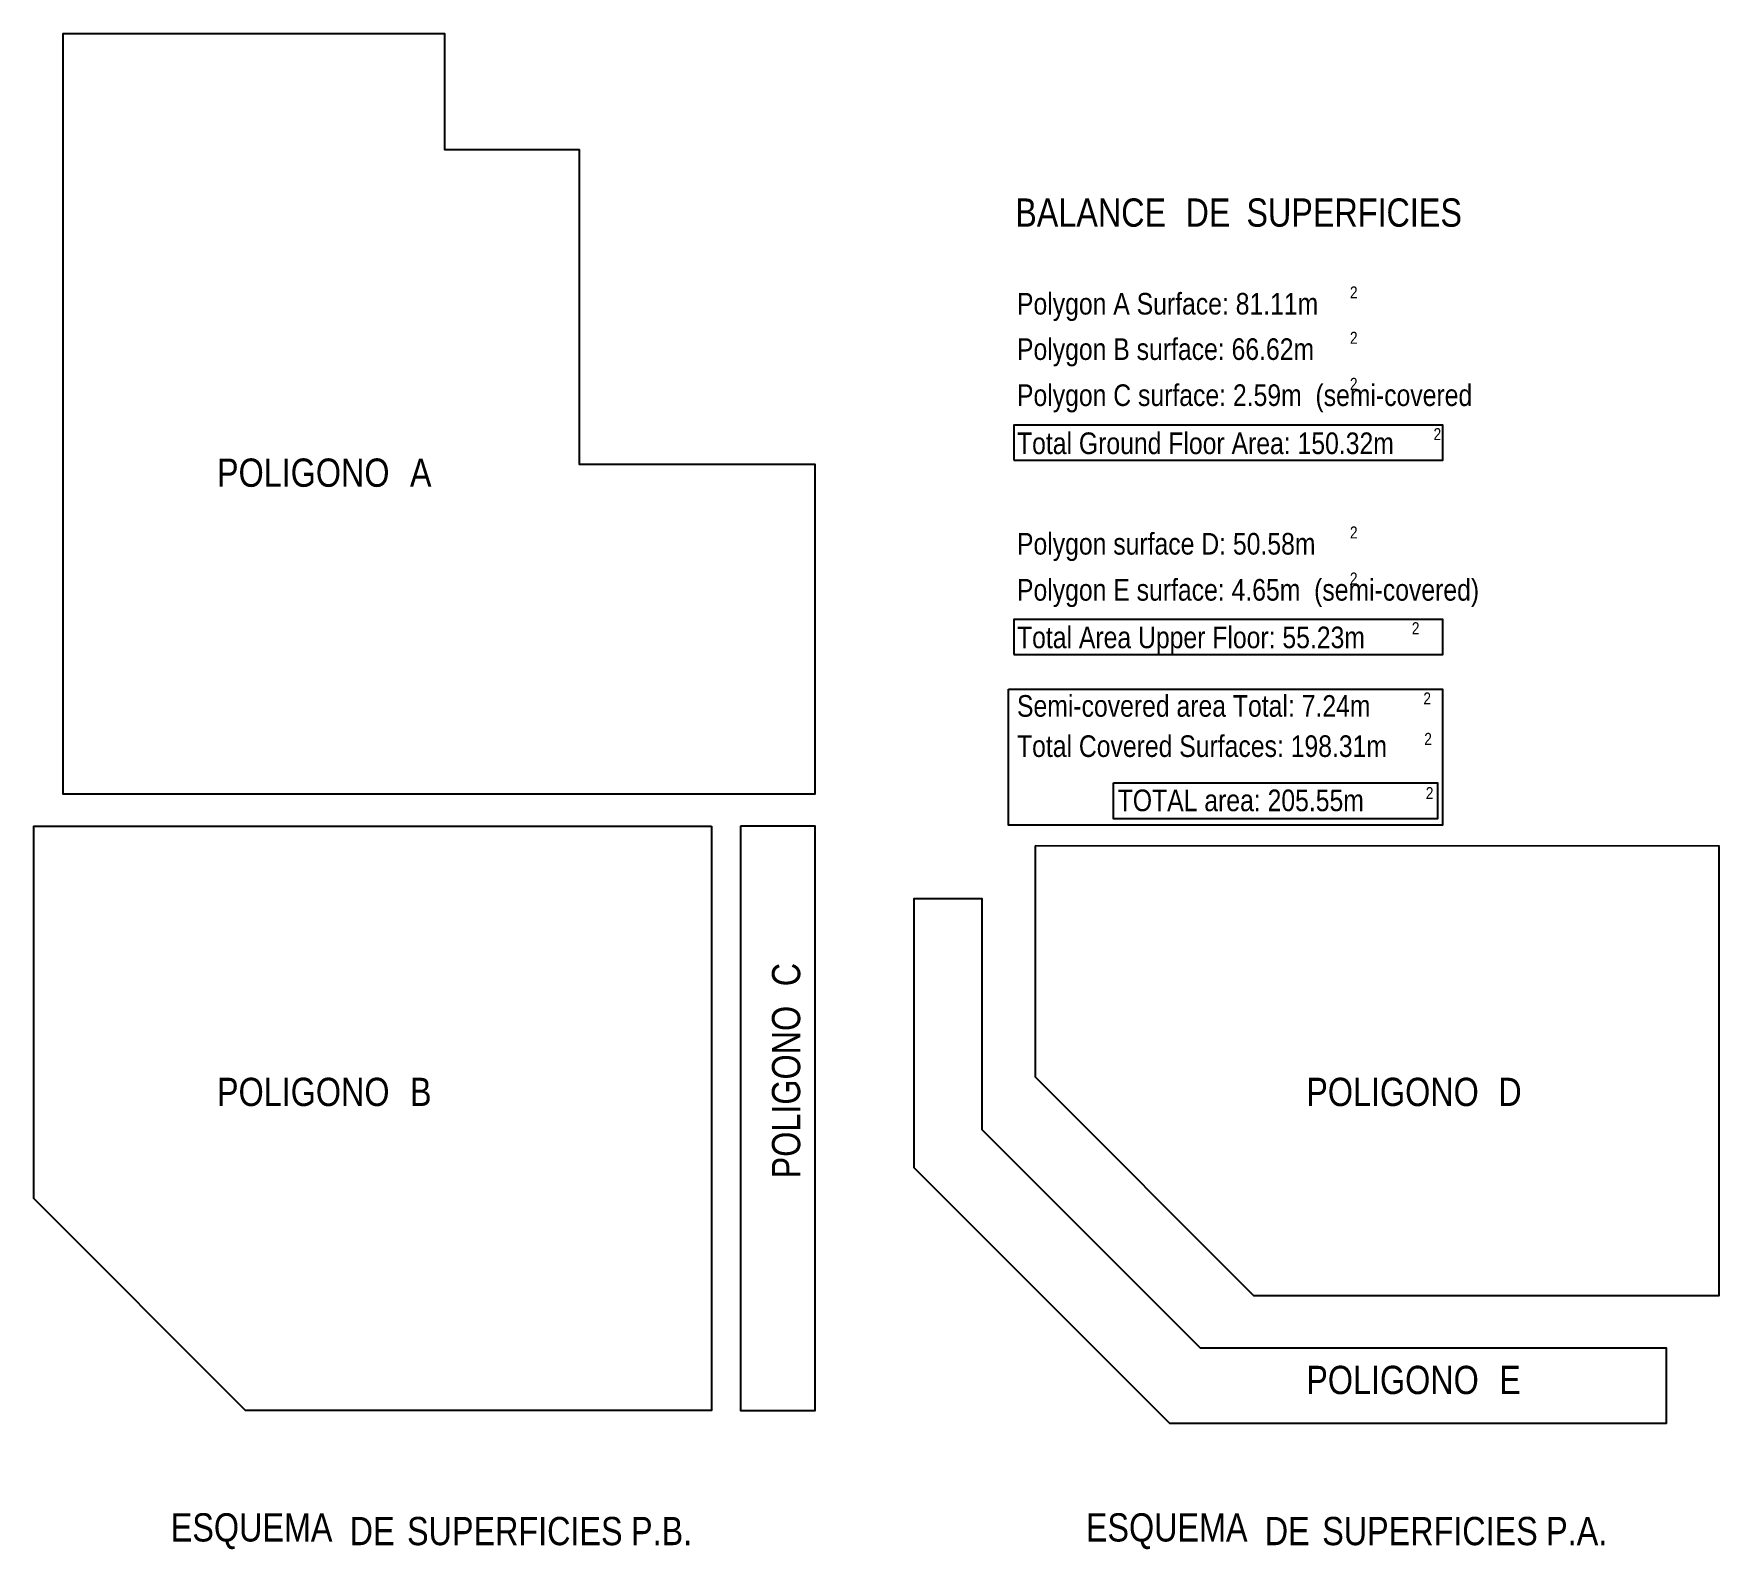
# Model space of a CAD drawing. Header units: millimetres. Extents: x 221 to 543, y -43 to 148.
# Drawn here: x 382.78 to 405.29, y 76.17 to 96.4 of the extents above; entities that cross this region are included whole.
import ezdxf
from ezdxf.enums import TextEntityAlignment as Align

# ---------------------------------------------------------------- set-up
doc = ezdxf.new("R2010")
doc.units = ezdxf.units.MM
doc.layers.add('10-SOLADOS', color=15, linetype='Continuous')
doc.styles.add('gardel', font='ARIALN.TTF')
doc.styles.add('NARROW', font='ARIALN.TTF')

msp = doc.modelspace()

# ---------------------------------------------------------------- texts
at = {"color": 0, "style": 'NARROW'}
for s, height, p in [('2', 0.16, (400.359, 92.87)), ('Polygon A Surface: 81.11m', 0.28853, (395.912, 92.655)), ('Polygon B surface: 66.62m', 0.28853, (395.912, 92.049)), ('2', 0.16, (400.359, 92.264)), ('Polygon C surface: 2.59m  (semi-covered', 0.28853, (395.912, 91.434)), ('2', 0.16, (400.359, 91.649)), ('Total Ground Floor Area: 150.32m', 0.28853, (395.912, 90.792)), ('2', 0.16, (401.476, 90.978)), ('Polygon surface D: 50.58m', 0.28853, (395.912, 89.45)), ('2', 0.16, (400.359, 89.665)), ('2', 0.16, (400.359, 89.05)), ('Polygon E surface: 4.65m  (semi-covered)', 0.28853, (395.912, 88.835)), ('Total Area Upper Floor: 55.23m', 0.28853, (395.912, 88.2)), ('2', 0.16, (401.186, 88.386)), ('Semi-covered area Total: 7.24m', 0.28853, (395.912, 87.285)), ('2', 0.16, (401.34, 87.449)), ('Total Covered Surfaces: 198.31m', 0.28853, (395.912, 86.748)), ('2', 0.16, (401.352, 86.909)), ('TOTAL area: 205.55m', 0.28853, (397.257, 86.024)), ('2', 0.16, (401.372, 86.185))]:
    msp.add_text(s, height=height, dxfattribs=at).set_placement(p)
at = {"layer": '10-SOLADOS', "color": 7, "ltscale": 0.1, "style": 'gardel'}
for tag, p in [('BALANCE', (396.896, 94.017)), ('DE', (398.463, 94.017)), ('SUPERFICIES', (400.416, 94.017)), ('POLIGONO', (386.379, 90.544)), ('A', (387.948, 90.544)), ('POLIGONO', (386.379, 82.276)), ('B', (387.948, 82.276)), ('POLIGONO', (400.928, 82.276)), ('D', (402.497, 82.276)), ('POLIGONO', (400.928, 78.43)), ('E', (402.497, 78.43)), ('ESQUEMA', (385.689, 76.412)), ('DE', (387.299, 76.412)), ('SUPERFICIES', (389.205, 76.412)), ('P.B.', (391.165, 76.412)), ('ESQUEMA', (397.912, 76.412)), ('DE', (399.522, 76.412)), ('SUPERFICIES', (401.428, 76.412)), ('P.A.', (403.388, 76.412))]:
    msp.add_attdef(tag, text='', height=0.377, dxfattribs=at).set_placement(p, align=Align.MIDDLE)
for tag, p in [('C', (392.828, 83.842)), ('POLIGONO', (392.828, 82.273))]:
    msp.add_attdef(tag, text='', height=0.377, rotation=90, dxfattribs=at).set_placement(p, align=Align.MIDDLE)

# ---------------------------------------------------------------- linework, layer by layer
for points in [[(392.221, 86.255), (393.218, 86.255), (393.218, 90.655), (390.068, 90.655), (390.068, 94.855), (388.268, 94.855), (388.268, 96.405), (383.168, 96.405), (383.168, 86.255), (393.218, 86.255)], [(391.832, 85.823), (391.832, 78.023), (385.607, 78.023), (382.779, 80.851), (382.779, 85.823), (391.832, 85.823)], [(392.221, 85.823), (392.221, 78.023), (393.217, 78.023), (393.218, 85.823), (392.221, 85.823)], [(396.153, 85.559), (396.153, 82.475), (399.07, 79.559), (405.292, 79.559), (405.292, 85.557), (396.153, 85.559)], [(395.448, 84.854), (394.534, 84.854), (394.534, 81.268), (397.948, 77.854), (404.588, 77.854), (404.588, 78.854), (398.365, 78.854), (395.448, 81.77), (395.448, 84.854), (394.534, 84.854)]]:
    msp.add_lwpolyline(points)
for points in [[(395.871, 90.709), (401.601, 90.709), (401.601, 91.177), (395.871, 91.177)], [(395.871, 88.117), (401.601, 88.117), (401.601, 88.585), (395.871, 88.585)], [(395.798, 87.655), (401.596, 87.655), (401.596, 85.836), (395.798, 85.836)]]:
    msp.add_lwpolyline(points, close=True)
at = {"color": 2}
msp.add_lwpolyline([(397.202, 86.404), (401.529, 86.404), (401.529, 85.921), (397.202, 85.921)], close=True, dxfattribs=at)

msp.set_redraw_order([(e.dxf.handle, doc.entitydb.next_handle()) for e in msp.query("TEXT MTEXT ATTDEF DIMENSION ARC_DIMENSION")])  # texts and dimensions are drawn at this point

doc.saveas('drawing.dxf')
